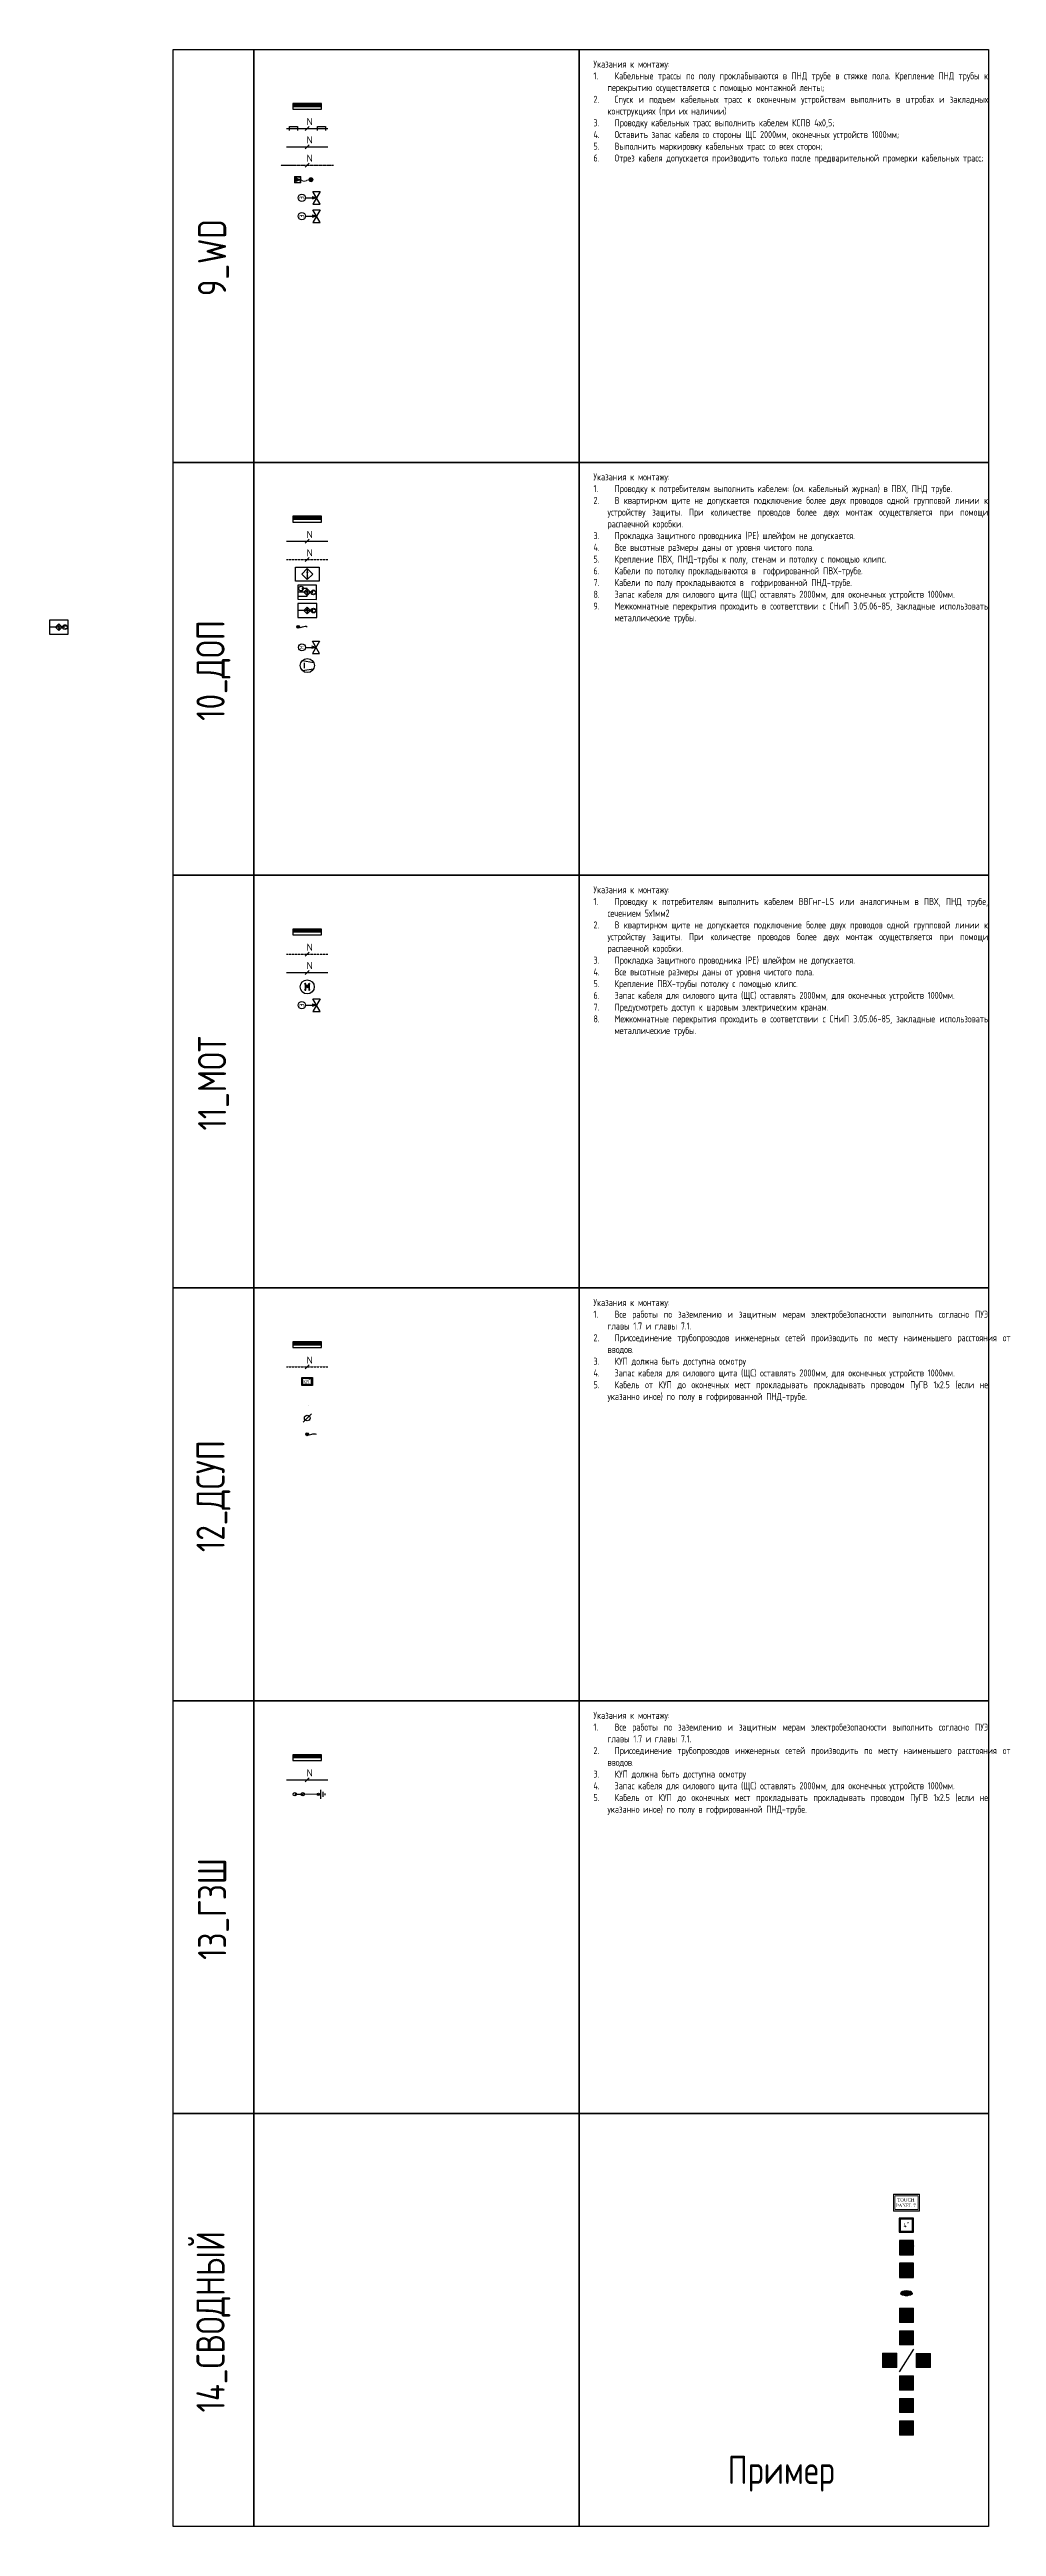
# Model space of a CAD drawing. Header units: millimetres. Extents: x -319117 to 390055, y -324103 to 270462.
# Drawn here: x -219460 to -185825, y -149517 to -61592 of the extents above; entities that cross this region are included whole.
import ezdxf
from ezdxf.enums import TextEntityAlignment as Align

# ---------------------------------------------------------------- set-up
doc = ezdxf.new("R2010")
doc.units = ezdxf.units.MM
doc.set_wipeout_variables(frame=1)
for name, pattern in [('ACAD_ISO04W100', [30, 24, -3, 0, -3]), ('JIS_02_0.7', [1.35, 0.75, -0.6]), ('ШТРИХОВАЯ', [0.75, 0.5, -0.25])]:
    doc.linetypes.add(name, pattern=pattern)
doc.layers.add('02_KNX', color=1, linetype='Continuous', lineweight=13)
for name, color, linetype in [('0_UNC_0 Лоток', 1, 'Continuous'), ('0_UNC_0 Щит', 1, 'Continuous'), ('0_UNC_10 Доп. Оборудование', 1, 'Continuous'), ('0_UNC_11 Мот. Оборудование', 1, 'Continuous'), ('0_UNC_11 Мот. Трассы', 1, 'Continuous'), ('0_UNC_12 ДСУП. Оборудование', 104, 'Continuous'), ('0_UNC_12 ДСУП. Трассы', 104, 'Continuous'), ('0_UNC_8 DT. Трассы', 1, 'Continuous'), ('0UN_10_Сводный', 1, 'Continuous'), ('0UNC_13_Сводный', 1, 'Continuous'), ('0UNC_9_WD', 4, 'Continuous')]:
    doc.layers.add(name, color=color, linetype=linetype)
doc.layers.add('0_UNC_13 ГЗШ. Оборудование', color=7, linetype='Continuous', true_color=0x00a552)
doc.layers.add('0_UNC_13 ГЗШ. Трассы', color=7, linetype='ACAD_ISO04W100', true_color=0x00a552)
doc.styles.get("Standard").update_dxf_attribs({"font": 'arial.ttf'})
doc.styles.add('UNC_GOST_Scheme', font='gosta_w.shx')
doc.styles.add('Unecom', font='GOST2304A.ttf', dxfattribs={"height": 2.5})
doc.styles.add('СГЕНЕРИР_СТИЛЬ_1', font='')
doc.styles.add('СПДС1.8', font='isocpeur.ttf', dxfattribs={"width": 0.8, "height": 1.8})
doc.styles.get('СГЕНЕРИР_СТИЛЬ_1').set_extended_font_data('Arial Кириллический')

msp = doc.modelspace()

# ---------------------------------------------------------------- texts
at = {"style": 'Unecom'}
for s, insert, char_height, width, attachment_point in [('\\pxi-3,l3,sm1,qj,t3;Указания к монтажу:\\P\\pi-2,l2;1.^IКабельные трассы по полу проклабываются в ПНД трубе в стяжке пола. Крепление ПНД трубы к перекрытию осуществляется с помощью монтажной ленты;\\P2.^IСпуск и подъем кабельных трасс к оконечным устройствам выполнить в штробах и закладных конструкциях (при их наличии)\\P3.^IПроводку кабельных трасс выполнить кабелем КСПВ 4х0,5; \\P4.^IОставить запас кабеля со стороны ЩС 2000мм, оконечных устройств 1000мм;\\P5.^IВыполнить маркировку кабельных трасс со всех сторон;\\P6.^IОтрез кабеля допускается производить только после предварительной промерки кабельных трасс;', (-200140, -61983), 250, 13510.6, 1), ('\\pxi-3,l3,sm1,qj,t3;Указания к монтажу:{\\C0;\\P\\pi-2,l2;\\C7;1.^IПроводку к потребителям выполнить кабелем: (см. кабельный журнал) в ПВХ, ПНД трубе.\\P2.^IВ квартирном щите не допускается подключение более двух проводов одной групповой линии к устройству защиты. При количестве проводов более двух монтаж осуществляется при помощи распаечной коробки.\\P\\C0;3.^IПрокладка защитного проводника (PE) шлейфом не допускается.\\P4.^IВсе высотные размеры даны от уровня чистого пола.\\P5.^IКрепление ПВХ, ПНД-трубы к полу, стенам и потолку с помощью клипс.\\P6.^IКабели по потолку прокладываются в  гофрированной ПВХ-трубе.\\P7.^IКабели по полу прокладываются в  гофрированной ПНД-трубе.\\P8.^IЗапас кабеля для силового щита (ЩС) оставлять 2000мм, для оконечных устройств 1000мм.\\P}9.^IМежкомнатные перекрытия проходить в соответствии с СНиП 3.05.06-85, закладные использовать металлические трубы.', (-200140, -76637), 250, 13510.6, 1), ('\\pxi-3,l3,sm1,qj,t3;Указания к монтажу:{\\C0;\\P\\pi-2,l2;\\C7;1.^IПроводку к потребителям выполнить кабелем ВВГнг-LS или аналогичным в ПВХ, ПНД трубе, сечением 5х1мм2\\P2.^IВ квартирном щите не допускается подключение более двух проводов одной групповой линии к устройству защиты. При количестве проводов более двух монтаж осуществляется при помощи распаечной коробки.\\P\\C0;3.^IПрокладка защитного проводника (PE) шлейфом не допускается.\\P4.^IВсе высотные размеры даны от уровня чистого пола.\\P5.^IКрепление ПВХ-трубы потолку с помощью клипс.\\P6.^IЗапас кабеля для силового щита (ЩС) оставлять 2000мм, для оконечных устройств 1000мм.\\P7.^IПредусмотреть доступ к шаровым электрическим кранам.\\P}8.^IМежкомнатные перекрытия проходить в соответствии с СНиП 3.05.06-85, закладные использовать металлические трубы.', (-200140, -91291), 250, 13510.6, 1), ('\\pxi-3,l3,sm1,qj,t3;Указания к монтажу:\\P\\pi-2,l2;{\\C0;1.^IВсе работы по заземлению и защитным мерам электробезопасности выполнить согласно ПУЭ главы 1.7 и главы 7.1.\\P2.^IПрисоединение трубопроводов инженерных сетей производить по месту наименьшего расстояния от вводов.\\P3.^IКУП должна быть доступна осмотру\\P4.^IЗапас кабеля для силового щита (ЩС) оставлять 2000мм, для оконечных устройств 1000мм.\\P5.^IКабель от КУП до оконечных мест прокладывать прокладывать проводом ПуГВ 1х2.5 (если не указанно иное) по полу в гофрированной ПНД-трубе.}', (-200140, -105945), 250, 13510.6, 1), ('\\pxi-3,l3,sm1,qj,t3;Указания к монтажу:\\P\\pi-2,l2;{\\C0;1.^IВсе работы по заземлению и защитным мерам электробезопасности выполнить согласно ПУЭ главы 1.7 и главы 7.1.\\P2.^IПрисоединение трубопроводов инженерных сетей производить по месту наименьшего расстояния от вводов.\\P3.^IКУП должна быть доступна осмотру\\P4.^IЗапас кабеля для силового щита (ЩС) оставлять 2000мм, для оконечных устройств 1000мм.\\P5.^IКабель от КУП до оконечных мест прокладывать прокладывать проводом ПуГВ 1х2.5 (если не указанно иное) по полу в гофрированной ПНД-трубе.}', (-200140, -120599), 250, 13510.6, 1), ('{\\fGOST 2.304 type A|b0|i0|c204|p34;Пример}', (-193473, -147644), 1000, 14774.65, 5)]:
    msp.add_mtext(s, dxfattribs=dict(at, insert=insert, char_height=char_height, width=width, attachment_point=attachment_point))
at = {"char_height": 1000, "width": 14774.65, "attachment_point": 5, "rotation": 90, "style": 'Unecom'}
for s, insert in [('{\\fGOST 2.304 type A|b0|i0|c204|p34;9_\\fGOST 2.304 type A|b0|i0|c0|p34;WD}', (-213637, -68979)), ('{\\fGOST 2.304 type A|b0|i0|c204|p34;10_ДОП}', (-213637, -83633)), ('{\\fGOST 2.304 type A|b0|i0|c204|p34;11_МОТ}', (-213637, -98287)), ('{\\fGOST 2.304 type A|b0|i0|c204|p34;12_ДСУП}', (-213637, -112941)), ('{\\fGOST 2.304 type A|b0|i0|c204|p34;13_ГЗШ}', (-213637, -127596)), ('{\\fGOST 2.304 type A|b0|i0|c204|p34;14_СВОДНЫЙ}', (-213637, -142250))]:
    msp.add_mtext(s, dxfattribs=dict(at, insert=insert))
at = {"layer": '0_UNC_0 Лоток', "color": 1, "char_height": 250, "width": 1354, "attachment_point": 5, "style": 'СГЕНЕРИР_СТИЛЬ_1'}
for insert in [(-209651, -64150), (-209651, -93459)]:
    msp.add_mtext('\\pxql;{\\fISOCPEUR|b0|i0|c204|p34;N}', dxfattribs=dict(at, insert=insert))
at = {"layer": '0_UNC_10 Доп. Оборудование', "char_height": 250, "width": 1354, "attachment_point": 5, "style": 'СГЕНЕРИР_СТИЛЬ_1'}
for insert in [(-209651, -78805), (-209651, -79455)]:
    msp.add_mtext('\\pxql;{\\fISOCPEUR|b0|i0|c204|p34;N}', dxfattribs=dict(at, insert=insert))
at = {"layer": '0_UNC_11 Мот. Оборудование', "insert": (-209651, -94109), "char_height": 250, "width": 1354, "attachment_point": 5, "style": 'СГЕНЕРИР_СТИЛЬ_1'}
msp.add_mtext('\\pxql;{\\fISOCPEUR|b0|i0|c204|p34;N}', dxfattribs=at)
msp.add_mtext('\\pxql;{\\fISOCPEUR|b0|i0|c204|p34;N}', dxfattribs=at)
at = {"layer": '0_UNC_12 ДСУП. Трассы', "insert": (-209651, -108113), "char_height": 250, "width": 1354, "attachment_point": 5, "style": 'СГЕНЕРИР_СТИЛЬ_1'}
msp.add_mtext('\\pxql;{\\fISOCPEUR|b0|i0|c204|p34;N}', dxfattribs=at)
at = {"layer": '0_UNC_13 ГЗШ. Трассы', "insert": (-209651, -122767), "char_height": 250, "width": 1354, "attachment_point": 5, "style": 'СГЕНЕРИР_СТИЛЬ_1'}
msp.add_mtext('\\pxql;{\\fISOCPEUR|b0|i0|c204|p34;N}', dxfattribs=at)
at = {"layer": '0_UNC_8 DT. Трассы', "insert": (-209651, -64800), "char_height": 250, "width": 1354, "attachment_point": 5, "style": 'СГЕНЕРИР_СТИЛЬ_1'}
msp.add_mtext('\\pxql;{\\fISOCPEUR|b0|i0|c204|p34;N}', dxfattribs=at)
at = {"layer": '0_UNC_8 DT. Трассы', "color": 1, "insert": (-209651, -65450), "char_height": 250, "width": 1354, "attachment_point": 5, "style": 'СГЕНЕРИР_СТИЛЬ_1'}
msp.add_mtext('\\pxql;{\\fISOCPEUR|b0|i0|c204|p34;N}', dxfattribs=at)

# ---------------------------------------------------------------- blocks, each defined once
blk = doc.blocks.new('Crestron ТSW-760')
at = {"color": 0}
blk.add_wipeout([(18, 764), (1180, 764), (1184, 764), (1186, 764), (1188, 763), (1190, 761), (1192, 760), (1194, 758), (1196, 755), (1198, 751), (1198, 746), (1198, 18), (1198, 15), (1198, 13), (1197, 11), (1196, 9), (1195, 8), (1194, 6), (1193, 5), (1192, 4), (1190, 3), (1188, 2), (1186, 1), (1183, 0), (1180, 0), (18, 0), (14, 0), (12, 1), (11, 1), (10, 2), (8, 3), (7, 4), (5, 6), (3, 7), (2, 9), (1, 11), (1, 14), (0, 17), (0, 18), (0, 746), (0, 749), (0, 750), (1, 751), (1, 753), (2, 754), (3, 756), (3, 757), (4, 758), (5, 759), (6, 760), (7, 761), (9, 762), (10, 762), (11, 763), (12, 764), (15, 764), (17, 764)], dxfattribs=at).dxf.layer = '0UNC_13_Сводный'
at = {"layer": '0UNC_13_Сводный', "color": 0, "lineweight": 13}
for points in [[(2, 746), (0, 746)], [(0, 746), (0, 18)], [(2, 18), (0, 18)], [(1, 746), (1, 18)], [(2, 746), (2, 18)], [(5, 746), (5, 746)], [(5, 746), (5, 33)], [(5, 18), (5, 746)], [(5, 18), (5, 746)], [(5, 33), (5, 33)], [(5, 33), (6, 33)], [(6, 33), (5, 33)], [(5, 18), (5, 33)], [(5, 18), (5, 18)], [(6, 746), (6, 18)], [(1180, 764), (18, 764)], [(1180, 764), (18, 764)], [(18, 762), (18, 764)], [(1180, 762), (18, 762)], [(18, 760), (1180, 760)], [(18, 760), (18, 759)], [(18, 759), (1180, 759)], [(1180, 759), (18, 759)], [(1180, 758), (18, 758)], [(18, 6), (1180, 6)], [(18, 5), (1180, 5)], [(1180, 5), (18, 5)], [(1180, 5), (18, 5)], [(18, 5), (18, 5)], [(18, 2), (1180, 2)], [(18, 2), (18, 0)], [(18, 1), (1180, 1)], [(18, 0), (1180, 0)], [(63, 65), (63, 700)], [(65, 701), (1130, 700)], [(1130, 65), (65, 63)], [(1130, 700), (1130, 65)], [(1135, 0), (1135, 0)], [(1159, 0), (1135, 0)], [(1136, 0), (1136, 0)], [(1136, 0), (1136, 0)], [(1158, 0), (1136, 0)], [(1138, 0), (1138, 0)], [(1138, 0), (1156, 0)], [(1155, 0), (1155, 0)], [(1158, 0), (1158, 0)], [(1158, 0), (1158, 0)], [(1159, 0), (1159, 0)], [(1180, 762), (1180, 764)], [(1180, 760), (1180, 759)], [(1180, 5), (1180, 5)], [(1180, 2), (1180, 0)], [(1192, 18), (1192, 746)], [(1193, 33), (1192, 33)], [(1193, 33), (1192, 33)], [(1193, 746), (1193, 18)], [(1193, 33), (1193, 746)], [(1194, 746), (1193, 746)], [(1193, 18), (1193, 33)], [(1193, 33), (1193, 33)], [(1194, 18), (1193, 18)], [(1194, 746), (1194, 18)], [(1196, 18), (1196, 746)], [(1196, 746), (1198, 746)], [(1196, 18), (1198, 18)], [(1198, 18), (1198, 746)], [(1198, 18), (1198, 746)]]:
    blk.add_lwpolyline(points, dxfattribs=at)
for points in [[(18, 764), (8, 764), (0, 756), (0, 746)], [(0, 18), (0, 8), (8, 0), (18, 0)], [(18, 764), (8, 764), (1, 756), (1, 746)], [(1, 18), (1, 8), (8, 1), (18, 1)], [(18, 762), (9, 762), (2, 755), (2, 746)], [(2, 18), (2, 9), (9, 2), (18, 2)], [(18, 760), (11, 760), (5, 754), (5, 746)], [(18, 759), (11, 759), (5, 753), (5, 746)], [(18, 759), (11, 759), (5, 754), (5, 746)], [(5, 18), (5, 11), (11, 5), (18, 5)], [(5, 18), (5, 11), (11, 5), (18, 5)], [(5, 18), (5, 11), (11, 5), (18, 5)], [(18, 758), (11, 758), (6, 753), (6, 746)], [(6, 18), (6, 11), (11, 6), (18, 6)], [(65, 701), (64, 701), (63, 701), (63, 700)], [(63, 65), (63, 64), (64, 63), (65, 63)], [(1138, 0), (1136, 0), (1135, 0), (1135, 0)], [(1159, 0), (1159, 0), (1158, 0), (1156, 0)], [(1198, 746), (1198, 756), (1190, 764), (1180, 764)], [(1198, 746), (1198, 756), (1190, 764), (1180, 764)], [(1196, 746), (1196, 755), (1189, 762), (1180, 762)], [(1194, 746), (1194, 754), (1188, 760), (1180, 760)], [(1193, 746), (1193, 753), (1187, 759), (1180, 759)], [(1193, 746), (1193, 754), (1188, 759), (1180, 759)], [(1192, 746), (1192, 753), (1187, 758), (1180, 758)], [(1180, 6), (1187, 6), (1192, 11), (1192, 18)], [(1180, 5), (1187, 5), (1193, 11), (1193, 18)], [(1180, 5), (1188, 5), (1193, 11), (1193, 18)], [(1180, 5), (1188, 5), (1194, 11), (1194, 18)], [(1180, 2), (1189, 2), (1196, 9), (1196, 18)], [(1180, 1), (1190, 1), (1198, 8), (1198, 18)], [(1180, 0), (1190, 0), (1198, 8), (1198, 18)]]:
    blk.add_open_spline(points, degree=3, dxfattribs=at)
at = {"layer": '0UNC_13_Сводный', "color": 0, "lineweight": 13, "insert": (571, 381), "char_height": 150, "width": 1016.16, "attachment_point": 5}
blk.add_mtext('{\\fTimes New Roman|b0|i0|c0|p18;TOUCH PANEL \\fTimes New Roman|b0|i0|c204|p18;7}', dxfattribs=at)
blk = doc.blocks.new('2-х звонок')
at = {"ltscale": 10, "true_color": 0xc8c92d}
h = blk.add_hatch(color=52, dxfattribs=at)
h.dxf.hatch_style = 1
h.paths.add_polyline_path([(215, -215), (215, 215), (-215, 215), (-215, -215)])
at = {"layer": '0UNC_13_Сводный', "color": 0, "lineweight": 5, "ltscale": 10}
blk.add_line((0, 195), (0, -195), dxfattribs=at)
for points in [[(-215, 215), (215, 215), (215, -215), (-215, -215)], [(-195, 195), (195, 195), (195, -195), (-195, -195)]]:
    blk.add_lwpolyline(points, close=True, dxfattribs=at)
blk = doc.blocks.new('ДД-360')
at = {"color": 7, "linetype": 'ByBlock'}
blk.add_wipeout([(-3.9, -0.3), (-3.9, -0.2), (-3.9, 0), (-3.8, 0.1), (-3.8, 0.2), (-3.7, 0.3), (-3.6, 0.4), (-3.5, 0.5), (-3.4, 0.6), (-3.3, 0.6), (-3.1, 0.7), (-2.9, 0.8), (-2.8, 0.9), (-2.7, 0.9), (-2.6, 0.9), (-2.5, 1), (-2.4, 1), (-2.2, 1.1), (-2.1, 1.1), (-1.9, 1.1), (-1.8, 1.2), (-1.7, 1.2), (-1.5, 1.2), (-1.4, 1.2), (-1.3, 1.3), (-1.1, 1.3), (-1, 1.3), (-0.9, 1.3), (-0.8, 1.3), (-0.5, 1.3), (-0.3, 1.3), (-0.2, 1.3), (0, 1.3), (0.2, 1.3), (0.4, 1.3), (0.5, 1.3), (0.6, 1.3), (0.7, 1.3), (0.8, 1.3), (1, 1.3), (1.1, 1.3), (1.1, 1.3), (1.3, 1.2), (1.4, 1.2), (1.5, 1.2), (1.6, 1.2), (1.8, 1.2), (1.9, 1.1), (2, 1.1), (2.1, 1.1), (2.2, 1.1), (2.3, 1.1), (2.4, 1), (2.5, 1), (2.6, 0.9), (2.7, 0.9), (2.8, 0.9), (2.9, 0.8), (3, 0.8), (3.1, 0.7), (3.2, 0.7), (3.2, 0.7), (3.3, 0.6), (3.4, 0.5), (3.5, 0.5), (3.5, 0.5), (3.6, 0.4), (3.6, 0.4), (3.6, 0.4), (3.7, 0.3), (3.7, 0.3), (3.8, 0.2), (3.8, 0.1), (3.8, 0.1), (3.9, -0.1), (3.9, -0.1), (3.9, -0.3), (3.9, -0.3), (3.9, -0.4), (3.9, -0.5), (3.9, -0.6), (3.9, -0.7), (3.9, -0.7), (3.8, -0.8), (3.8, -0.9), (3.7, -0.9), (3.7, -1), (3.6, -1), (3.6, -1.1), (3.5, -1.2), (3.5, -1.2), (3.4, -1.2), (3.4, -1.3), (3.4, -1.3), (3.3, -1.3), (3.3, -1.3), (3.2, -1.4), (3.2, -1.4), (3.1, -1.4), (3.1, -1.4), (3.1, -1.4), (3, -1.5), (3, -1.5), (2.9, -1.5), (2.9, -1.5), (2.8, -1.5), (2.8, -1.6), (2.8, -1.6), (2.7, -1.6), (2.7, -1.6), (2.7, -1.6), (2.6, -1.6), (2.5, -1.7), (2.5, -1.7), (2.4, -1.7), (2.3, -1.7), (2.2, -1.7), (2.2, -1.8), (2.1, -1.8), (2, -1.8), (1.8, -1.8), (1.7, -1.9), (1.6, -1.9), (1.5, -1.9), (1.4, -1.9), (1.3, -1.9), (1.2, -2), (1.1, -2), (1, -2), (0.9, -2), (0.8, -2), (0.7, -2), (0.6, -2), (0.5, -2), (0.4, -2), (0.3, -2), (0.1, -2), (0, -2), (-0.1, -2), (-0.2, -2), (-0.3, -2), (-0.4, -2), (-0.5, -2), (-0.6, -2), (-0.7, -2), (-0.8, -2), (-0.9, -2), (-1, -2), (-1.1, -2), (-1.2, -2), (-1.3, -1.9), (-1.5, -1.9), (-1.6, -1.9), (-1.8, -1.9), (-1.8, -1.8), (-2, -1.8), (-2.1, -1.8), (-2.2, -1.8), (-2.3, -1.7), (-2.4, -1.7), (-2.4, -1.7), (-2.5, -1.7), (-2.5, -1.7), (-2.6, -1.6), (-2.7, -1.6), (-2.8, -1.6), (-2.8, -1.5), (-2.9, -1.5), (-2.9, -1.5), (-3, -1.5), (-3.1, -1.4), (-3.2, -1.4), (-3.2, -1.3), (-3.3, -1.3), (-3.4, -1.2), (-3.5, -1.2), (-3.5, -1.1), (-3.6, -1), (-3.7, -1), (-3.8, -0.9), (-3.8, -0.8), (-3.8, -0.8), (-3.9, -0.7), (-3.9, -0.6), (-3.9, -0.5), (-3.9, -0.5), (-3.9, -0.4), (-3.9, -0.4)], dxfattribs=at).dxf.layer = '0UNC_13_Сводный'
at = {"linetype": 'ByBlock', "ltscale": 0.4, "true_color": 0xf27172}
h = blk.add_hatch(color=11, dxfattribs=at)
h.dxf.hatch_style = 1
edge = h.paths.add_edge_path()
edge.add_ellipse((0, -0.5), major_axis=(-3.9, 0), ratio=0.392069, start_angle=180, end_angle=360)
edge.add_ellipse((0, -0.5), major_axis=(-3.9, 0), ratio=0.392069, start_angle=0, end_angle=180)
edge = h.paths.add_edge_path()
edge.add_ellipse((0, -0.5), major_axis=(-3.9, 0), ratio=0.392069, start_angle=180, end_angle=360, ccw=False)
edge.add_line((3.9, -0.5), (3.9, -0.2))
edge.add_ellipse((0, -0.2), major_axis=(-3.9, 0), ratio=0.392069, start_angle=180, end_angle=360)
edge.add_line((-3.9, -0.2), (-3.9, -0.5))
at = {"layer": '0UNC_13_Сводный', "color": 7, "ltscale": 0.01}
for p, q in [((0, -1.9), (0, 0)), ((-3.9, -0.2), (-3.9, -0.5)), ((3.9, -0.2), (3.9, -0.5))]:
    blk.add_line(p, q, dxfattribs=at)
for centre, radius, start, end in [((0.3, 0.3), 2.19, 195.4323, 262.9035), ((0.8, 0.1), 2.19, 186.2938, 246.6033), ((3.3, 0.2), 3.95, 183.335, 212.2417), ((-3.3, 0.3), 3.95, 326.5333, 355.6566), ((-0.9, 0.1), 2.19, 292.1718, 353.3416), ((-0.3, 0.3), 2.19, 277.0965, 344.5677)]:
    blk.add_arc(centre, radius, start, end, dxfattribs=at)
for centre, major_axis, ratio, start_param, end_param in [((0, -0.2), (-3.9, 0), 0.392069, 3.141593, 6.283185), ((0, -0.5), (-1.99, 0), 0.255355, 3.141593, 6.283185), ((-2.6, -0.6), (-0.155, 0), 0.399747, 0.192123, 2.94947), ((0, -0.5), (1.99, 0), 0.702735, 3.141593, 6.283185)]:
    blk.add_ellipse(centre, major_axis=major_axis, ratio=ratio, start_param=start_param, end_param=end_param, dxfattribs=at)
for centre, major_axis, ratio in [((0, -0.5), (-3.9, 0), 0.392069), ((-2.6, -0.6), (-0.155, 0), 0.399747)]:
    blk.add_ellipse(centre, major_axis=major_axis, ratio=ratio, dxfattribs=at)
blk = doc.blocks.new('*U69')
at = {"layer": '0UNC_13_Сводный', "true_color": 0xf8991e}
h = blk.add_hatch(color=30, dxfattribs=at)
h.dxf.hatch_style = 1
h.paths.add_polyline_path([(-2, -2), (-200, -2), (-200, -25), (-188, -25, -1), (-188, -28), (-200, -28), (-200, -51), (-2, -51), (-2, -28), (-14, -28, -1), (-14, -25), (-2, -25)])
h.paths.add_polyline_path([(-2, -51), (-200, -51), (-200, -74), (-188, -74, -1), (-188, -78), (-200, -78), (-200, -101), (-2, -101), (-2, -78), (-14, -78, -1), (-14, -74), (-2, -74)])
h.paths.add_polyline_path([(-2, -101), (-200, -101), (-200, -124), (-188, -124, -1), (-188, -128), (-200, -128), (-200, -151), (-2, -151), (-2, -128), (-14, -128, -1), (-14, -124), (-2, -124)])
h.paths.add_polyline_path([(-2, -151), (-200, -151), (-200, -174), (-188, -174, -1), (-188, -177), (-200, -177), (-200, -200), (-2, -200), (-2, -177), (-14, -177, -1), (-14, -174), (-2, -174)])
at = {"layer": '0UNC_13_Сводный'}
h = blk.add_hatch(color=6, dxfattribs=at)
h.dxf.hatch_style = 1
h.paths.add_polyline_path([(-200, -200), (-2, -200), (-2, -2), (-200, -2), (-200, -124), (-188, -124, -1), (-188, -128), (-200, -128)])
h = blk.add_hatch(color=5, dxfattribs=at)
h.dxf.hatch_style = 1
h.paths.add_polyline_path([(-200, -200), (-2, -200), (-2, -2), (-200, -2), (-200, -74), (-188, -74, -1), (-188, -78), (-200, -78)])
h = blk.add_hatch(color=6, dxfattribs=at)
h.dxf.hatch_style = 1
h.paths.add_polyline_path([(-188, -28, 1), (-188, -25), (-200, -25), (-200, -28)])
h = blk.add_hatch(color=5, dxfattribs=at)
h.dxf.hatch_style = 1
h.paths.add_polyline_path([(-200, -174), (-200, -177), (-188, -177, 1), (-188, -174)])
h = blk.add_hatch(color=5, dxfattribs=at)
h.dxf.hatch_style = 1
h.paths.add_polyline_path([(-2, -28), (-2, -25), (-14, -25, 1), (-14, -28)])
h = blk.add_hatch(color=6, dxfattribs=at)
h.dxf.hatch_style = 1
h.paths.add_polyline_path([(-2, -78), (-2, -74), (-14, -74, 1), (-14, -78)])
h = blk.add_hatch(color=5, dxfattribs=at)
h.dxf.hatch_style = 1
h.paths.add_polyline_path([(-2, -128), (-2, -124), (-14, -124, 1), (-14, -128)])
h = blk.add_hatch(color=6, dxfattribs=at)
h.dxf.hatch_style = 1
h.paths.add_polyline_path([(-14, -174, 1), (-14, -177), (-2, -177), (-2, -174)])
at = {"layer": '0UNC_13_Сводный', "color": 0, "linetype": 'ByBlock', "lineweight": -2}
for points in [[(-202, 0), (-202, -202), (0, -202), (0, 0), (-202, 0)], [(-200, -25), (-188, -25)], [(-200, -25), (-200, -28)], [(-200, -28), (-188, -28)], [(-2, -51), (-200, -51)], [(-200, -74), (-188, -74)], [(-200, -74), (-200, -78)], [(-200, -78), (-188, -78)], [(-2, -101), (-200, -101)], [(-200, -124), (-188, -124)], [(-200, -124), (-200, -128)], [(-200, -128), (-188, -128)], [(-2, -151), (-200, -151)], [(-200, -174), (-188, -174)], [(-200, -174), (-200, -177)], [(-200, -177), (-188, -177)], [(-2, -25), (-14, -25)], [(-2, -28), (-14, -28)], [(-2, -74), (-14, -74)], [(-2, -78), (-14, -78)], [(-2, -124), (-14, -124)], [(-2, -128), (-14, -128)], [(-2, -25), (-2, -28)], [(-2, -74), (-2, -78)], [(-2, -124), (-2, -128)]]:
    blk.add_lwpolyline(points, dxfattribs=at)
blk.add_lwpolyline([(-200, -2), (-200, -200), (-2, -200), (-2, -2)], close=True, dxfattribs=at)
blk.add_lwpolyline([(-2, -177), (-2, -174), (-14, -174, 1), (-14, -177)], format="xyb", close=True, dxfattribs=at)
for centre, start, end in [((-188, -27), 270, 90), ((-188, -76), 270, 90), ((-188, -126), 270, 90), ((-188, -175), 270, 90), ((-14, -27), 90, 270), ((-14, -76), 90, 270), ((-14, -126), 90, 270)]:
    blk.add_arc(centre, 1.87, start, end, dxfattribs=at)
blk = doc.blocks.new('*U68')
at = {"layer": '0UNC_13_Сводный', "true_color": 0xf8991e}
h = blk.add_hatch(color=30, dxfattribs=at)
h.dxf.hatch_style = 1
h.paths.add_polyline_path([(-2, -200), (-2, -2), (-200, -2), (-200, -200)])
at = {"layer": '0UNC_13_Сводный'}
h = blk.add_hatch(color=5, dxfattribs=at)
h.dxf.hatch_style = 1
h.paths.add_polyline_path([(-152, -14, 1), (-149, -14), (-149, -2), (-152, -2)])
h = blk.add_hatch(color=6, dxfattribs=at)
h.dxf.hatch_style = 1
h.paths.add_polyline_path([(-149, -188, 1), (-152, -188), (-152, -200), (-149, -200)])
h = blk.add_hatch(color=6, dxfattribs=at)
h.dxf.hatch_style = 1
h.paths.add_polyline_path([(-53, -14, 1), (-50, -14), (-50, -2), (-53, -2)])
h = blk.add_hatch(color=5, dxfattribs=at)
h.dxf.hatch_style = 1
h.paths.add_polyline_path([(-53, -200), (-50, -200), (-50, -188, 1), (-53, -188)])
at = {"layer": '0UNC_13_Сводный', "color": 0, "linetype": 'ByBlock', "lineweight": -2}
for points in [[(-202, 0), (-202, -202), (0, -202), (0, 0), (-202, 0)], [(-200, -50), (-200, -53)], [(-200, -149), (-200, -152)], [(-152, -2), (-152, -14)], [(-152, -200), (-152, -188)], [(-149, -2), (-149, -14)], [(-149, -200), (-149, -188)], [(-101, -200), (-101, -2)], [(-53, -2), (-53, -14)], [(-53, -200), (-53, -188)], [(-50, -2), (-50, -14)], [(-50, -200), (-50, -188)], [(-2, -50), (-2, -53)], [(-2, -149), (-2, -152)]]:
    blk.add_lwpolyline(points, dxfattribs=at)
blk.add_lwpolyline([(-200, -2), (-200, -200), (-2, -200), (-2, -2)], close=True, dxfattribs=at)
blk.add_lwpolyline([(-200, -2), (-200, -200), (-2, -200), (-2, -2)], close=True, dxfattribs=at)
for centre, start, end in [((-151, -14), 180, 360), ((-151, -188), 0, 180), ((-51, -14), 180, 360), ((-51, -188), 0, 180)]:
    blk.add_arc(centre, 1.87, start, end, dxfattribs=at)
blk = doc.blocks.new('Интернет')
at = {"layer": '0UNC_13_Сводный', "ltscale": 10, "true_color": 0xf8d731}
h = blk.add_hatch(color=40, dxfattribs=at)
h.dxf.hatch_style = 1
h.paths.add_polyline_path([(125, 125), (-125, 125), (-125, -125), (125, -125)])
at = {"layer": '0UNC_13_Сводный', "ltscale": 0.4, "true_color": 0x000000}
h = blk.add_hatch(color=18, dxfattribs=at)
h.dxf.hatch_style = 1
h.paths.add_polyline_path([(-65, 23), (-65, -22), (-20, -22), (-20, 23)])
h = blk.add_hatch(color=18, dxfattribs=at)
h.dxf.hatch_style = 1
h.paths.add_polyline_path([(20, 23), (20, -22), (65, -22), (65, 23)])
at = {"layer": '0UNC_13_Сводный', "color": 7, "lineweight": 5, "ltscale": 10}
blk.add_lwpolyline([(-125, 125), (125, 125), (125, -125), (-125, -125)], close=True, dxfattribs=at)
at = {"layer": '0UNC_13_Сводный', "color": 18, "ltscale": 0.4, "true_color": 0x000000}
blk.add_lwpolyline([(-82, 57), (-82, -57), (82, -57), (82, 57)], close=True, dxfattribs=at)
for points in [[(-20, 23), (-20, -22), (-65, -22), (-65, 23), (-20, 23)], [(20, 23), (20, -22), (65, -22), (65, 23), (20, 23)]]:
    blk.add_lwpolyline(points, dxfattribs=at)
blk = doc.blocks.new('Вид термостата')
at = {"color": 0}
blk.add_wipeout([(-78, 78), (78, 78), (78, -78), (-78, -78)], dxfattribs=at).dxf.layer = '0UNC_13_Сводный'
at = {"layer": '0UNC_13_Сводный', "ltscale": 0.002, "true_color": 0xa06327}
h = blk.add_hatch(color=25, dxfattribs=at)
h.dxf.hatch_style = 1
h.paths.add_polyline_path([(-78, 78), (-78, -78), (78, -78), (78, 78)])
h.paths.add_polyline_path([(-70, 70), (70, 70), (70, -70), (-70, -70)], flags=16)
at = {"layer": '0UNC_13_Сводный', "color": 7, "ltscale": 0.002}
for points in [[(78, 78), (-78, 78), (-78, -78), (78, -78)], [(70, 70), (-70, 70), (-70, -70), (70, -70)], [(-66, 66), (-66, -66), (66, -66), (66, 66)]]:
    blk.add_lwpolyline(points, close=True, dxfattribs=at)
at = {"layer": '0UNC_13_Сводный', "color": 7, "ltscale": 0.002, "insert": (0, 0), "char_height": 50, "attachment_point": 5, "style": 'Unecom'}
blk.add_mtext_dynamic_manual_height_columns('\\A1;4"', width=296.04, gutter_width=938, heights=[0], dxfattribs=at)
blk = doc.blocks.new('Ekinex розетка')
at = {"ltscale": 10, "true_color": 0xa06327}
h = blk.add_hatch(color=25, dxfattribs=at)
h.dxf.hatch_style = 1
h.paths.add_polyline_path([(430, 430), (0, 430), (0, 0), (430, 0)])
at = {"layer": '0UNC_13_Сводный', "color": 7, "lineweight": 5, "ltscale": 10}
blk.add_lwpolyline([(0, 430), (430, 430), (430, 0), (0, 0)], close=True, dxfattribs=at)
for centre, radius in [((215, 215), 105), ((162, 215), 10.6), ((267, 215), 10.6)]:
    blk.add_circle(centre, radius, dxfattribs=at)
blk = doc.blocks.new('*U31')
at = {"linetype": 'ByBlock'}
blk.add_wipeout([(1.9, 2.5), (1.9, -2.5), (-1.9, -2.5), (-1.9, 2.5)], dxfattribs=at)
at = {"linetype": 'ByBlock', "lineweight": -2}
for points in [[(1.9, 2.5), (1.9, -2.5), (-1.9, -2.5), (-1.9, 2.5)], [(1.5, 2.2), (1.5, -2.1), (-1.5, -2.1), (-1.5, 2.2)]]:
    blk.add_lwpolyline(points, close=True, dxfattribs=at)
at = {"linetype": 'ByBlock', "lineweight": -2, "style": 'СПДС1.8', "width": 0.8}
blk.add_text('КУП', height=1.8, rotation=270, dxfattribs=at).set_placement((0, 0), align=Align.MIDDLE_CENTER)
blk = doc.blocks.new('ЩС-65')
h = blk.add_hatch(color=1)
h.dxf.hatch_style = 1
h.paths.add_polyline_path([(1014, 0), (1014, 101), (0, 101), (0, 0)])
at = {"color": 1}
for points in [[(0, 101), (0, -101), (1014, -101), (1014, 101), (0, 101)], [(0, 0), (1014, 0)]]:
    blk.add_lwpolyline(points, dxfattribs=at)
blk = doc.blocks.new('*U310')
at = {"ltscale": 0.4}
h = blk.add_hatch(color=0, dxfattribs=at)
h.dxf.hatch_style = 1
h.paths.add_polyline_path([(0, 2, 0.414214), (-2, 0), (0, 0)])
h = blk.add_hatch(color=0, dxfattribs=at)
h.dxf.hatch_style = 1
h.paths.add_polyline_path([(0, 2), (0, 0), (2, 0, 0.414214)])
at = {"color": 0, "linetype": 'ByBlock', "lineweight": -2}
for points in [[(-2, 2), (2, 2)], [(-2, 0), (2, 0)]]:
    blk.add_lwpolyline(points, dxfattribs=at)
at = {"color": 0, "ltscale": 0.4}
blk.add_lwpolyline([(0, 3), (0, 2)], dxfattribs=at)
at = {"color": 0, "linetype": 'ByBlock', "lineweight": -2}
blk.add_arc((0, 0), 1.74, 0, 180, dxfattribs=at)
at = {"color": 18, "true_color": 0x000000, "style": 'Unecom'}
for tag, p in [('ГРУППА', (-12, 7)), ('НАЗНАЧЕНИЕ', (-12, 4))]:
    blk.add_attdef(tag, p, '', height=2.5, dxfattribs=at)
at = {"layer": 'Defpoints', "style": 'Unecom'}
for tag, p in [('МОДЕЛЬ', (-13, 2)), ('АТРИБУТ', (-13, -1))]:
    blk.add_attdef(tag, p, '', height=2.5, dxfattribs=at)
blk = doc.blocks.new('*U57')
at = {"ltscale": 100}
blk.add_line((-0.73, 0.73), (0.73, -0.73), dxfattribs=at)
blk.add_circle((0, 0), 0.5, dxfattribs=at)
blk = doc.blocks.new('*U105')
h = blk.add_hatch()
h.set_pattern_fill('ANGLE', color=0)
h.set_pattern_definition([(0, (-2.5674, 3.856), (0, 6.985), [5.08, -1.905]), (90, (-2.5674, 3.856), (-6.985, 4e-16), [5.08, -1.905])])
h.paths.add_polyline_path([(1.2, -1.3, 1), (-1.3, -1.3, 1)])
at = {"linetype": 'ByBlock'}
h = blk.add_hatch(color=0, dxfattribs=at)
h.dxf.hatch_style = 1
h.paths.add_polyline_path([(0, 0, 1), (0, -2.5, 1)])
at = {"color": 0, "linetype": 'ByBlock'}
blk.add_circle((0, -1.3), 1.25, dxfattribs=at)
at = {"color": 0, "linetype": 'ByBlock', "start_tangent": (7.660218, -6.306333), "end_tangent": (10.001371, -7.711266)}
blk.add_spline([(0, -1.3), (8, -1.2)], degree=3, dxfattribs=at)
blk = doc.blocks.new('*U52')
at = {"color": 5, "linetype": 'ByBlock', "lineweight": 15}
blk.add_lwpolyline([(0, 0), (7.1, 7.1)], dxfattribs=at)
at = {"color": 3, "lineweight": 30}
for points in [[(6, 10.1), (10.1, 6)], [(7.1, 7.1), (8, 8)], [(7.9, 10.2), (10.2, 7.9)], [(9.7, 10.4), (10.4, 9.7)]]:
    blk.add_lwpolyline(points, dxfattribs=at)
at = {"linetype": 'ByBlock', "lineweight": 30}
blk.add_lwpolyline([(-3.6, -3.6), (0, 0)], dxfattribs=at)
at = {"color": 5, "linetype": 'ByBlock', "lineweight": 30}
blk.add_circle((0, 0), 1.09, dxfattribs=at)
at = {"color": 3, "lineweight": 30}
blk.add_circle((7.1, 7.1), 0.721, dxfattribs=at)
at = {"linetype": 'ByBlock', "lineweight": 30}
blk.add_circle((-3.6, -3.6), 1.11, dxfattribs=at)
blk = doc.blocks.new('*U59')
at = {"color": 0, "linetype": 'ByBlock'}
for p, q in [((-2.25, -1.3), (2.25, 1.3)), ((2.25, -1.3), (-2.25, 1.3)), ((-2.25, 1.3), (-2.25, -1.3)), ((0, 0), (-0.4, 1.51)), ((0, 3.9), (0, 0)), ((0, 0), (0.4, 1.51)), ((2.25, 1.3), (2.25, -1.3))]:
    blk.add_line(p, q, dxfattribs=at)
blk.add_circle((0, 5.2), 1.3, dxfattribs=at)
at = {"color": 0, "linetype": 'ByBlock', "style": 'UNC_GOST_Scheme'}
blk.add_text('Э', height=1.73, dxfattribs=at).set_placement((0, 5.2), align=Align.MIDDLE_CENTER)
at = {"color": 18, "true_color": 0x000000, "style": 'Unecom'}
blk.add_attdef('EK.', (-1.64, 7.72), '', height=2.5, dxfattribs=at)
blk = doc.blocks.new('*U55')
h = blk.add_hatch(color=256)
h.dxf.hatch_style = 1
h.paths.add_polyline_path([(-0.79, -0.96), (-0.84, -0.96), (-0.84, -1.11), (-0.64, -1.11), (-0.54, -1.11), (-0.54, 0.66), (0, -0.31), (0.54, 0.66), (0.54, -1.11), (0.84, -1.11), (0.84, -0.96), (0.79, -0.96), (0.79, 1.01), (0.84, 1.01), (0.84, 1.16), (0.64, 1.16), (0, 0), (-0.64, 1.16), (-0.84, 1.16), (-0.84, 1.01), (-0.79, 1.01)])
for points in [[(-0.79, 1.01), (-0.84, 1.01), (-0.84, 1.16), (-0.64, 1.16)], [(-0.64, 1.16), (-0.79, 1.16)], [(-0.79, 1.01), (-0.79, -0.96)], [(-0.79, -1.11), (-0.54, -1.11), (-0.54, 0.66)], [(0, 0), (-0.64, 1.16)], [(-0.54, 0.66), (0, -0.31)], [(0, 0), (0.64, 1.16)], [(0.54, 0.66), (0, -0.31)], [(0.54, 0.66), (0.54, -1.11), (0.79, -1.11)], [(0.79, 1.16), (0.64, 1.16)], [(0.64, 1.16), (0.84, 1.16), (0.84, 1.01), (0.79, 1.01)], [(0.79, -0.96), (0.79, 1.01)], [(-0.64, -1.11), (-0.84, -1.11), (-0.84, -0.96), (-0.79, -0.96)], [(0.79, -0.96), (0.84, -0.96), (0.84, -1.11), (0.64, -1.11)]]:
    blk.add_lwpolyline(points)
blk.add_circle((0, 0), 2.5)
at = {"color": 18, "true_color": 0x000000, "style": 'Unecom'}
blk.add_attdef('SH.', (-1.52, 4.7), '', height=2.5, dxfattribs=at)
blk = doc.blocks.new('*U110')
at = {"color": 0}
blk.add_wipeout([(-3.37, -2.5), (-3.36, 2.5), (3.31, 2.48), (3.3, -2.52)], dxfattribs=at)
for p, q in [((-3.03, 1.33), (-3.36, 1.33)), ((-1.79, 1.58), (-1.36, 1.33)), ((-1.79, 1.58), (-1.79, 1.08)), ((-1.79, 1.08), (-1.36, 1.33)), ((-0.03, -0.01), (-0.16, 0.47)), ((-0.03, -0.01), (-0.16, 0.47)), ((-0.03, 1.17), (-0.03, -1.19)), ((-0.03, -0.01), (0.1, 0.47)), ((-0.03, -0.01), (0.1, 0.47)), ((1.56, 0.59), (2.89, 0.35)), ((1.8, -0.35), (1.81, 0.32)), ((1.3, -0.01), (-3.36, 0)), ((-0.03, -0.01), (-0.16, -0.49)), ((-0.03, -0.01), (-0.16, -0.49)), ((-0.03, -0.01), (0.1, -0.49)), ((-0.03, -0.01), (0.1, -0.49)), ((1.56, -0.62), (2.88, -0.39)), ((2.97, -0.02), (3.3, -0.02))]:
    blk.add_line(p, q, dxfattribs=at)
for points in [[(-3.37, -2.5), (3.3, -2.52), (3.31, 2.48), (-3.36, 2.5)], [(-0.03, -1.19), (1.15, -0.01), (-0.03, 1.17), (-1.21, -0.01)]]:
    blk.add_lwpolyline(points, close=True, dxfattribs=at)
for points in [[(-0.03, 1.17), (-0.03, 1.32), (-1.36, 1.33)], [(-3.37, -1.33), (-0.03, -1.34), (-0.03, -1.19)]]:
    blk.add_lwpolyline(points, dxfattribs=at)
for centre in [(-2.19, 1.33), (2.14, -0.02)]:
    blk.add_circle(centre, 0.833, dxfattribs=at)
at = {"color": 18, "true_color": 0x000000, "style": 'Unecom'}
blk.add_attdef('K.', (-0.73, 5.12), '', height=2.5, dxfattribs=at)
blk = doc.blocks.new('*U111')
at = {"color": 0}
for p, q in [((-3.78, 0), (-0.03, -0.01)), ((-0.03, -0.01), (-1.48, 0.38)), ((1.23, 2.15), (-1.28, -2.17)), ((1.22, -2.18), (-1.27, 2.16)), ((-1.27, 2.16), (1.23, 2.15)), ((-0.03, -0.01), (-1.48, -0.39)), ((-1.28, -2.17), (1.22, -2.18))]:
    blk.add_line(p, q, dxfattribs=at)
blk.add_circle((-5.03, 0), 1.25, dxfattribs=at)
at = {"color": 0, "style": 'UNC_GOST_Scheme'}
blk.add_text('М', height=1.25, rotation=89.84751, dxfattribs=at).set_placement((-5.03, 0), align=Align.MIDDLE_CENTER)
at = {"color": 18, "true_color": 0x000000, "style": 'Unecom'}
blk.add_attdef('TE.', (-1.62, 8.23), '', height=2.5, dxfattribs=at)
blk = doc.blocks.new('*U112')
at = {"color": 0}
blk.add_wipeout([(-3.33, -2.5), (-3.33, 2.5), (3.33, 2.5), (3.33, -2.5)], dxfattribs=at)
for p, q in [((1.33, 0), (-3.33, 0)), ((0, 0), (-0.13, 0.48)), ((0, 0), (-0.13, 0.48)), ((0, 0), (-0.13, -0.48)), ((0, 0), (-0.13, -0.48)), ((0, 1.18), (0, -1.18)), ((0, 0), (0.13, 0.48)), ((0, 0), (0.13, 0.48)), ((0, 0), (0.13, -0.48)), ((0, 0), (0.13, -0.48)), ((1.59, 0.6), (2.91, 0.37)), ((1.83, -0.33), (1.83, 0.33)), ((3, 0), (3.33, 0)), ((1.59, -0.6), (2.91, -0.37))]:
    blk.add_line(p, q, dxfattribs=at)
for points in [[(-3.33, -2.5), (3.33, -2.5), (3.33, 2.5), (-3.33, 2.5)], [(0, -1.18), (1.18, 0), (0, 1.18), (-1.18, 0)]]:
    blk.add_lwpolyline(points, close=True, dxfattribs=at)
blk.add_circle((2.17, 0), 0.833, dxfattribs=at)
blk = doc.blocks.new('*U117')
at = {"color": 0}
blk.add_wipeout([(0.02, 2.5), (0.57, 2.44), (1.01, 2.29), (1.41, 2.07), (1.82, 1.72), (2.05, 1.43), (2.19, 1.21), (2.33, 0.92), (2.45, 0.52), (2.5, 0.17), (2.5, -0.15), (2.47, -0.4), (2.4, -0.72), (2.28, -1.03), (2.16, -1.26), (1.96, -1.55), (1.73, -1.81), (1.46, -2.03), (1.21, -2.19), (0.82, -2.36), (0.58, -2.43), (0.28, -2.49), (-0.02, -2.5), (-0.24, -2.49), (-0.51, -2.45), (-0.85, -2.36), (-1.16, -2.22), (-1.37, -2.1), (-1.56, -1.95), (-1.77, -1.77), (-1.92, -1.6), (-2.08, -1.39), (-2.21, -1.17), (-2.31, -0.97), (-2.37, -0.79), (-2.42, -0.62), (-2.48, -0.31), (-2.5, 0.02), (-2.48, 0.31), (-2.41, 0.69), (-2.31, 0.95), (-2.26, 1.08), (-2.15, 1.28), (-2.03, 1.47), (-1.94, 1.58), (-1.84, 1.7), (-1.64, 1.89), (-1.46, 2.03), (-1.28, 2.15), (-1.04, 2.28), (-0.86, 2.35), (-0.66, 2.41), (-0.49, 2.45), (-0.24, 2.49)], dxfattribs=at)
for p, q in [((-1.72, 1.82), (2.25, 1.09)), ((-1.01, -0.99), (-0.99, 1.01)), ((-1.75, -1.79), (2.24, -1.12))]:
    blk.add_line(p, q, dxfattribs=at)
blk.add_circle((0, 0), 2.5, dxfattribs=at)
at = {"color": 18, "true_color": 0x000000, "style": 'Unecom'}
blk.add_attdef('V.', (-0.77, 5.77), '', height=2.5, dxfattribs=at)
blk = doc.blocks.new('*U167')
at = {"color": 18, "true_color": 0x000000, "style": 'Unecom'}
blk.add_attdef('P.', (-1.35, 7.69), '', height=2.5, dxfattribs=at)
at = {"color": 0, "linetype": 'ByBlock'}
blk.add_wipeout([(4.18, -2.55), (-4.25, -2.53), (-4.24, 2.47), (4.2, 2.45)], dxfattribs=at)
for points in [[(4.2, 2.45), (4.18, -2.55), (-4.25, -2.53), (-4.24, 2.47)], [(-0.03, -1.93), (-1.92, -0.03), (-0.02, 1.91), (1.92, -0.04)]]:
    blk.add_lwpolyline(points, close=True, dxfattribs=at)
for points in [[(-0.2, 0.42), (0.15, 0.88)], [(-0.2, 0.88), (0.14, 0.42)], [(-0.02, 1.91), (-0.03, -1.93)], [(-0.2, -0.5), (0.14, -0.9)], [(-0.2, -0.9), (0.14, -0.5)]]:
    blk.add_lwpolyline(points, dxfattribs=at)
blk = doc.blocks.new('*U45')
at = {"linetype": 'ByBlock'}
h = blk.add_hatch(color=5, dxfattribs=at)
h.dxf.hatch_style = 1
h.paths.add_polyline_path([(-178, 0, 1), (178, 0, 1)])
h = blk.add_hatch(color=5, dxfattribs=at)
h.dxf.hatch_style = 1
h.paths.add_polyline_path([(0, -995), (-157, -1335, 0.5498684), (157, -1335)])
at = {"color": 5, "linetype": 'ByBlock', "lineweight": 5}
blk.add_lwpolyline([(291, -925), (-291, -925), (-291, -1506), (291, -1506)], close=True, dxfattribs=at)
blk.add_lwpolyline([(245, -971), (-245, -971), (-245, -1460), (245, -1460), (245, -971)], dxfattribs=at)
at = {"color": 5, "linetype": 'ByBlock'}
for points in [[(0, -995), (-157, -1335)], [(0, -995), (157, -1335)]]:
    blk.add_lwpolyline(points, dxfattribs=at)
blk.add_circle((0, 0), 178, dxfattribs=at)
blk.add_arc((0, -1236), 185, 212.38999, 327.61001, dxfattribs=at)
blk.add_spline([(0, 0), (18, -263), (131, -639), (0, -925)], degree=3, dxfattribs=at)

# ---------------------------------------------------------------- hatches: boundary and pattern name
at = {"ltscale": 10}
h = msp.add_hatch(color=6, dxfattribs=at)
h.dxf.hatch_style = 1
h.paths.add_polyline_path([(-188769, -142571), (-189273, -142571), (-189273, -143075), (-188769, -143075)])
h = msp.add_hatch(color=4, dxfattribs=at)
h.dxf.hatch_style = 1
h.paths.add_polyline_path([(-188769, -144171), (-189273, -144171), (-189273, -144675), (-188769, -144675)])
h = msp.add_hatch(color=3, dxfattribs=at)
h.dxf.hatch_style = 1
h.paths.add_polyline_path([(-188169, -143371), (-188673, -143371), (-188673, -143875), (-188169, -143875)])
at = {"layer": '0UNC_13_Сводный', "ltscale": 10, "true_color": 0xf8d731}
h = msp.add_hatch(color=40, dxfattribs=at)
h.dxf.hatch_style = 1
h.paths.add_polyline_path([(-188769, -145771), (-189273, -145771), (-189273, -146275), (-188769, -146275)])

# ---------------------------------------------------------------- linework, layer by layer
at = {"ltscale": 0.05}
msp.add_line((-188769, -143223), (-189277, -144023), dxfattribs=at)
at = {"ltscale": 10}
for points in [[(-212203, -76246), (-215071, -76246), (-215071, -61592), (-212203, -61592)], [(-212203, -61592), (-200647, -61592), (-200647, -76246), (-212203, -76246)], [(-200647, -61592), (-186103, -61592), (-186103, -76246), (-200647, -76246)], [(-212203, -90900), (-215071, -90900), (-215071, -76246), (-212203, -76246)], [(-212203, -76246), (-200647, -76246), (-200647, -90900), (-212203, -90900)], [(-200647, -76246), (-186103, -76246), (-186103, -90900), (-200647, -90900)], [(-212203, -105554), (-215071, -105554), (-215071, -90900), (-212203, -90900)], [(-212203, -90900), (-200647, -90900), (-200647, -105554), (-212203, -105554)], [(-200647, -90900), (-186103, -90900), (-186103, -105554), (-200647, -105554)], [(-212203, -120208), (-215071, -120208), (-215071, -105554), (-212203, -105554)], [(-212203, -105554), (-200647, -105554), (-200647, -120208), (-212203, -120208)], [(-200647, -105554), (-186103, -105554), (-186103, -120208), (-200647, -120208)], [(-212203, -134862), (-215071, -134862), (-215071, -120208), (-212203, -120208)], [(-212203, -120208), (-200647, -120208), (-200647, -134862), (-212203, -134862)], [(-200647, -120208), (-186103, -120208), (-186103, -134862), (-200647, -134862)], [(-212203, -149517), (-215071, -149517), (-215071, -134862), (-212203, -134862)], [(-212203, -134862), (-200647, -134862), (-200647, -149517), (-212203, -149517)], [(-200647, -134862), (-186103, -134862), (-186103, -149517), (-200647, -149517)]]:
    msp.add_lwpolyline(points, close=True, dxfattribs=at)
at = {"ltscale": 0.05}
for centre in [(-189107, -146023), (-188935, -146023)]:
    msp.add_circle(centre, 45.4, dxfattribs=at)
at = {"layer": '0_UNC_0 Лоток', "color": 1}
for points in [[(-211037, -64392), (-209574, -64392)], [(-210937, -64462), (-210937, -64322), (-210657, -64322), (-210657, -64462)], [(-210376, -64463), (-210235, -64322)], [(-209937, -64462), (-209937, -64322), (-209657, -64322), (-209657, -64462)], [(-210376, -93771), (-210235, -93630)]]:
    msp.add_lwpolyline(points, dxfattribs=at)
at = {"layer": '0_UNC_10 Доп. Оборудование'}
for points in [[(-211037, -79047), (-209574, -79047)], [(-210376, -79117), (-210235, -78976)], [(-210376, -79767), (-210235, -79626)]]:
    msp.add_lwpolyline(points, dxfattribs=at)
at = {"layer": '0_UNC_10 Доп. Оборудование', "linetype": 'ШТРИХОВАЯ', "ltscale": 2}
msp.add_lwpolyline([(-211037, -79697), (-209574, -79697)], dxfattribs=at)
at = {"layer": '0_UNC_11 Мот. Оборудование'}
for points in [[(-211037, -94351), (-209574, -94351)], [(-210376, -94421), (-210235, -94280)]]:
    msp.add_lwpolyline(points, dxfattribs=at)
at = {"layer": '0_UNC_11 Мот. Трассы', "linetype": 'ШТРИХОВАЯ', "ltscale": 2}
msp.add_lwpolyline([(-211037, -93701), (-209574, -93701)], dxfattribs=at)
at = {"layer": '0_UNC_12 ДСУП. Трассы', "linetype": 'ШТРИХОВАЯ', "ltscale": 2}
msp.add_lwpolyline([(-211037, -108355), (-209574, -108355)], dxfattribs=at)
at = {"layer": '0_UNC_12 ДСУП. Трассы'}
msp.add_lwpolyline([(-210376, -108426), (-210235, -108284)], dxfattribs=at)
at = {"layer": '0_UNC_13 ГЗШ. Трассы'}
for points in [[(-211037, -123009), (-209574, -123009)], [(-210376, -123080), (-210235, -122938)]]:
    msp.add_lwpolyline(points, dxfattribs=at)
at = {"layer": '0_UNC_8 DT. Трассы'}
for points in [[(-211037, -65042), (-209574, -65042)], [(-210376, -65113), (-210235, -64972)]]:
    msp.add_lwpolyline(points, dxfattribs=at)
at = {"layer": '0_UNC_8 DT. Трассы', "color": 1, "linetype": 'JIS_02_0.7', "ltscale": 2}
msp.add_lwpolyline([(-211240, -65692), (-209372, -65692)], dxfattribs=at)
at = {"layer": '0_UNC_8 DT. Трассы', "color": 1}
msp.add_lwpolyline([(-210376, -65763), (-210235, -65622)], dxfattribs=at)
at = {"layer": '0UN_10_Сводный', "color": 7, "lineweight": 5, "ltscale": 10}
for points in [[(-189273, -142571), (-188769, -142571), (-188769, -143075), (-189273, -143075)], [(-189273, -144171), (-188769, -144171), (-188769, -144675), (-189273, -144675)]]:
    msp.add_lwpolyline(points, close=True, dxfattribs=at)
for centre, radius in [((-189021, -142823), 123), ((-189083, -142823), 12.4), ((-188960, -142823), 12.4), ((-189021, -144423), 123), ((-189083, -144423), 12.4), ((-188960, -144423), 12.4)]:
    msp.add_circle(centre, radius, dxfattribs=at)
at = {"layer": '0UNC_13_Сводный', "color": 7, "lineweight": 5, "ltscale": 10}
for points in [[(-188673, -143371), (-188169, -143371), (-188169, -143875), (-188673, -143875)], [(-189273, -145771), (-188769, -145771), (-188769, -146275), (-189273, -146275)]]:
    msp.add_lwpolyline(points, close=True, dxfattribs=at)
at = {"layer": '0UNC_13_Сводный', "color": 18, "ltscale": 0.4, "true_color": 0x000000}
msp.add_lwpolyline([(-189187, -145908), (-189187, -146138), (-188855, -146138), (-188855, -145908)], close=True, dxfattribs=at)
at = {"layer": '0UNC_13_Сводный', "color": 7, "lineweight": 5, "ltscale": 10}
for centre, radius in [((-188421, -143623), 123), ((-188483, -143623), 12.4), ((-188360, -143623), 12.4)]:
    msp.add_circle(centre, radius, dxfattribs=at)

# ---------------------------------------------------------------- block references
at = {"color": 0, "linetype": 'ByBlock', "lineweight": -2, "xscale": 2.496786469939791, "yscale": 2.496786469939791, "zscale": 2.496786469939791}
for name, p in [('*U69', (-188769, -139371)), ('*U68', (-188769, -140171))]:
    msp.add_blockref(name, p, dxfattribs=at)
at = {"layer": '02_KNX', "xscale": 0.3941187562653289, "yscale": 0.3941187562653289, "zscale": 0.3941187562653289, "rotation": 270}
msp.add_blockref('*U45', (-210169, -66213), dxfattribs=at)
at = {"layer": '0_UNC_0 Щит', "color": 1}
for p in [(-210813, -63608), (-210813, -78262), (-210813, -92916), (-210813, -107570), (-210813, -122224)]:
    msp.add_blockref('ЩС-65', p, dxfattribs=at)
at = {"layer": '0_UNC_10 Доп. Оборудование', "xscale": 40, "yscale": 40, "zscale": 40}
msp.add_blockref('*U105', (-210630, -82033), dxfattribs=at)
at = {"layer": '0_UNC_10 Доп. Оборудование', "color": 240, "true_color": 0xed1f24, "xscale": 100, "yscale": 100, "zscale": 100}
msp.add_blockref('*U111', (-209992, -82812), dxfattribs=at)
at = {"layer": '0_UNC_12 ДСУП. Оборудование', "xscale": 2, "yscale": 2, "zscale": 2}
msp.add_blockref('*U310', (-210274, -109718), dxfattribs=at)
at = {"layer": '0_UNC_12 ДСУП. Оборудование', "linetype": 'ByBlock', "lineweight": -3, "xscale": 200, "yscale": 200, "zscale": 200, "rotation": 270}
msp.add_blockref('*U57', (-210306, -110170), dxfattribs=at)
at = {"layer": '0_UNC_12 ДСУП. Оборудование', "linetype": 'ByBlock', "xscale": 40, "yscale": 40, "zscale": 40}
msp.add_blockref('*U105', (-210306, -110695), dxfattribs=at)
at = {"layer": '0_UNC_13 ГЗШ. Оборудование', "lineweight": 30, "xscale": 55.6260657730907, "yscale": 55.6260657730907, "zscale": 55.6260657730907, "rotation": 315}
msp.add_blockref('*U52', (-210466, -123525), dxfattribs=at)
at = {"layer": '0UN_10_Сводный', "color": 7, "xscale": 1.173742715963566, "yscale": 1.173742715963566, "zscale": 1.173742715963566}
msp.add_blockref('2-х звонок', (-189021, -142023), dxfattribs=at)
at = {"layer": '0UN_10_Сводный', "ltscale": 10, "xscale": 1.173742715964202, "yscale": 1.173742715964202, "zscale": 1.173742715964202}
msp.add_blockref('Ekinex розетка', (-189873, -143875), dxfattribs=at)
at = {"layer": '0UN_10_Сводный', "xscale": 2.0174034677104, "yscale": 2.0174034677104, "zscale": 2.0174034677104}
msp.add_blockref('Интернет', (-189021, -145223), dxfattribs=at)
at = {"layer": '0UNC_9_WD', "color": 1, "xscale": 100, "yscale": 100, "zscale": 100, "rotation": 90}
for p in [(-209980, -66858), (-209980, -95516)]:
    msp.add_blockref('*U59', p, dxfattribs=at)
at = {"layer": '0UNC_9_WD', "color": 5, "xscale": 100, "yscale": 100, "zscale": 100, "rotation": 90}
msp.add_blockref('*U59', (-209980, -67508), dxfattribs=at)

msp.set_redraw_order([(e.dxf.handle, doc.entitydb.next_handle()) for e in msp.query("TEXT MTEXT ATTDEF DIMENSION ARC_DIMENSION")])  # texts and dimensions are drawn at this point

# ---------------------------------------------------------------- wipeouts: each hides what was drawn before it
at = {"color": 0}
msp.add_wipeout([(-219460, -82342), (-219460, -81842), (-218793, -81842), (-218793, -82342)], dxfattribs=at)

# ---------------------------------------------------------------- next in the draw order: linework, layer by layer
for p, q in [((-218993, -82092), (-219460, -82092)), ((-219127, -82092), (-219140, -82044)), ((-219127, -82092), (-219140, -82044)), ((-219127, -82092), (-219140, -82140)), ((-219127, -82092), (-219140, -82140)), ((-219127, -81974), (-219127, -82210)), ((-219127, -82092), (-219114, -82044)), ((-219127, -82092), (-219114, -82044)), ((-219127, -82092), (-219114, -82140)), ((-219127, -82092), (-219114, -82140)), ((-218968, -82032), (-218835, -82055)), ((-218968, -82152), (-218835, -82129)), ((-218943, -82125), (-218943, -82059)), ((-218827, -82092), (-218793, -82092))]:
    msp.add_line(p, q, dxfattribs=at)
for points in [[(-219460, -82342), (-218793, -82342), (-218793, -81842), (-219460, -81842)], [(-219127, -82210), (-219009, -82092), (-219127, -81974), (-219244, -82092)]]:
    msp.add_lwpolyline(points, close=True, dxfattribs=at)
msp.add_circle((-218910, -82092), 83.3, dxfattribs=at)

# ---------------------------------------------------------------- next in the draw order: block references
at = {"color": 5, "ltscale": 10, "xscale": 0.776494217687439, "yscale": 0.776494217687439, "zscale": 0.776494217687439}
msp.add_blockref('Crestron ТSW-760', (-189486, -138320), dxfattribs=at)
at = {"layer": '0_UNC_10 Доп. Оборудование', "color": 5, "xscale": 100, "yscale": 100, "zscale": 100}
msp.add_blockref('*U110', (-210303, -80858), dxfattribs=at)
at = {"layer": '0_UNC_10 Доп. Оборудование', "color": 4, "xscale": 100, "yscale": 100, "zscale": 100}
msp.add_blockref('*U117', (-210303, -83458), dxfattribs=at)
at = {"layer": '0_UNC_11 Мот. Оборудование', "color": 1, "xscale": 100, "yscale": 100, "zscale": 100}
msp.add_blockref('*U55', (-210306, -94866), dxfattribs=at)
at = {"layer": '0_UNC_12 ДСУП. Оборудование', "linetype": 'ByBlock', "lineweight": -3, "xscale": 75, "yscale": 75, "zscale": 75, "rotation": 90}
msp.add_blockref('*U31', (-210306, -108870), dxfattribs=at)
at = {"layer": '0UN_10_Сводный', "lineweight": 25, "xscale": 51.12898823465277, "yscale": 51.12898823465277, "zscale": 51.12898823465277}
msp.add_blockref('ДД-360', (-189022, -141223), dxfattribs=at)

# ---------------------------------------------------------------- next in the draw order: block references
at = {"layer": '0_UNC_10 Доп. Оборудование', "color": 244, "true_color": 0x991b1e, "xscale": 100, "yscale": 100, "zscale": 100}
msp.add_blockref('*U167', (-210303, -80208), dxfattribs=at)
at = {"layer": '0_UNC_10 Доп. Оборудование', "color": 6, "xscale": 100, "yscale": 100, "zscale": 100}
msp.add_blockref('*U112', (-210303, -81508), dxfattribs=at)
at = {"layer": '0_UNC_11 Мот. Оборудование', "color": 1, "xscale": 100, "yscale": 100, "zscale": 100}
msp.add_blockref('*U55', (-210306, -94866), dxfattribs=at)
at = {"layer": '0UN_10_Сводный', "color": 7, "xscale": 3.253470054419246, "yscale": 3.253470054419246, "zscale": 3.253470054419246}
msp.add_blockref('Вид термостата', (-189026, -138821), dxfattribs=at)

doc.saveas('drawing.dxf')
